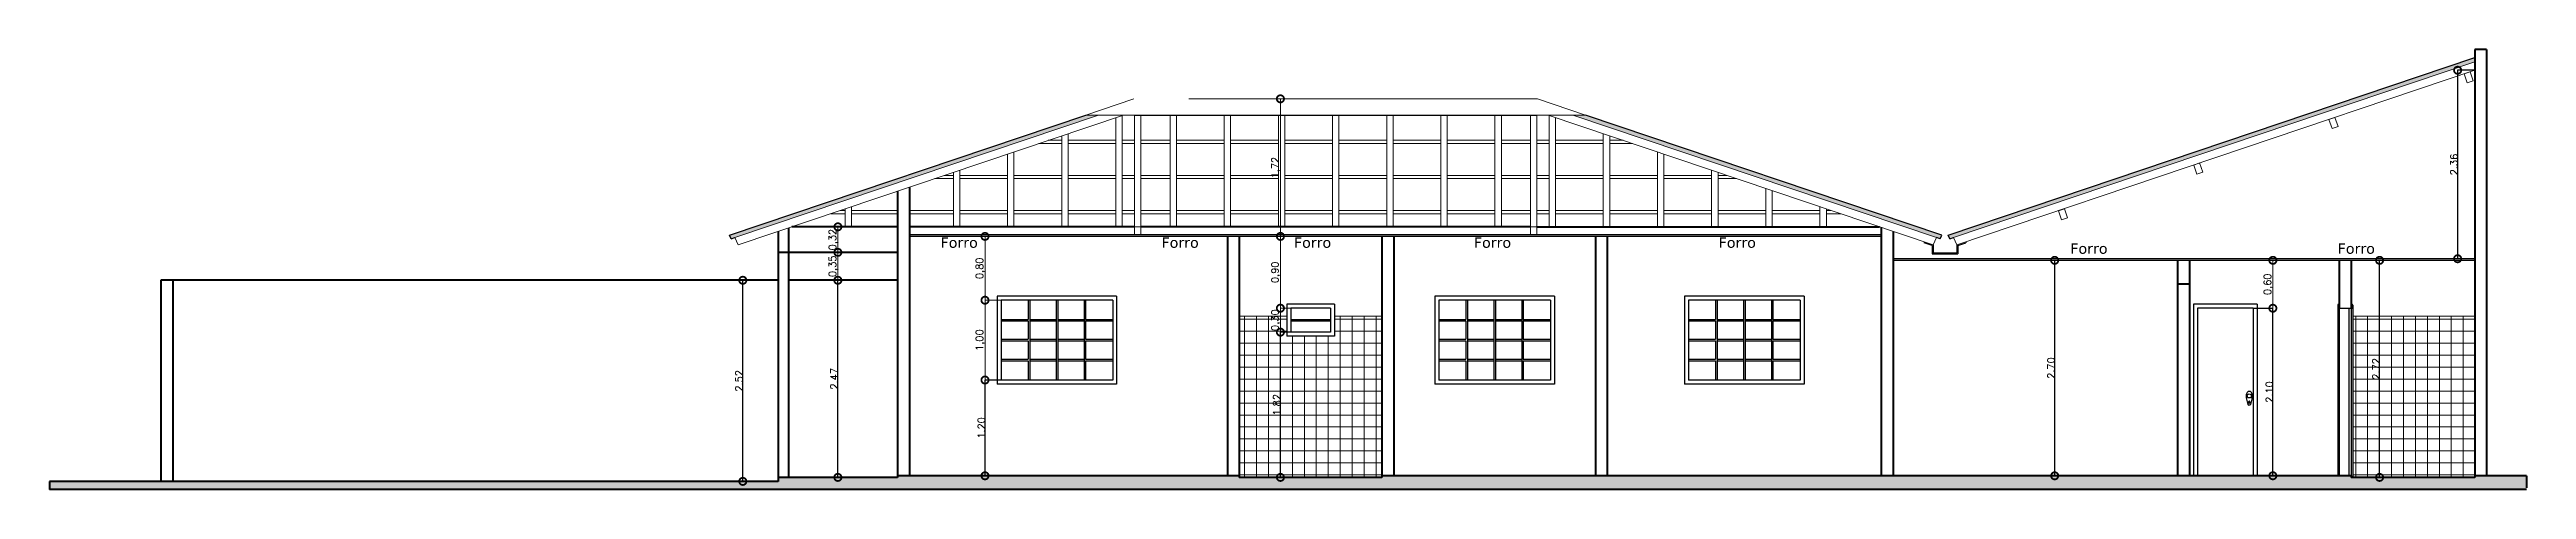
# Model space of a CAD drawing. Header units: millimetres. Extents: x 43 to 162, y -12 to 70.
# Drawn here: x 64.72 to 95.81, y -12.29 to -6.78 of the extents above; entities that cross this region are included whole.
import ezdxf

# ---------------------------------------------------------------- set-up
doc = ezdxf.new("R2010")
doc.units = ezdxf.units.MM
doc.header["$LTSCALE"] = 35
doc.header["$MEASUREMENT"] = 0
doc.header["$PDMODE"] = 35
doc.linetypes.add('C5', pattern=[60, 50, -5, 0, -5])
doc.linetypes.add('HIDDEN2', pattern=[0.1875, 0.125, -0.0625])
for name, color, linetype, lineweight in [('ALVENARIA', 7, 'Continuous', 50), ('cotas', 1, 'Continuous', 9), ('ESQ. GROSSA', 152, 'Continuous', 30), ('LINHA DE CORTE 02', 3, 'C5', 13), ('MADEIRA', 34, 'Continuous', 9), ('PISO', 122, 'Continuous', 9), ('PROJEÇÃO', 165, 'HIDDEN2', 18)]:
    doc.layers.add(name, color=color, linetype=linetype, lineweight=lineweight)
for name, color, linetype in [('detalhes', 41, 'Continuous'), ('HACHURA 01', 8, 'Continuous'), ('TELHADO', 153, 'Continuous'), ('TEXTO', 172, 'Continuous')]:
    doc.layers.add(name, color=color, linetype=linetype)
doc.styles.add('COTAS', font='romans.shx')
doc.styles.add('TEXTO ARQ', font='verdana.ttf')
doc.dimstyles.new('1 50', dxfattribs={"dimtxt": 0.09, "dimasz": 0.18, "dimexe": 0.0005, "dimexo": 0.001, "dimgap": 0.0006, "dimtad": 1, "dimzin": 0, "dimtxsty": 'COTAS', "dimblk": 'DOTSMALL', "dimcen": 0.003, "dimdle": 0.0003, "dimclrd": 256, "dimclre": 256, "dimclrt": 256, "dimazin": 0, "dimtfac": 1, "dimtix": 1, "dimtmove": 0, "dimatfit": 3, "dimldrblk": 'DOTSMALL', "dimfxl": 1, "dimtolj": 1, "dimtzin": 0, "dimlwd": -1, "dimlwe": -1, "dimarcsym": 0})
pattern_1 = [(180, (46.71915, 22.38756), (-3e-17, -0.15), []), (270, (46.71915, 22.38756), (0.15, -3e-17), [])]

msp = doc.modelspace()

# ---------------------------------------------------------------- texts
at = {"layer": 'TEXTO', "style": 'TEXTO ARQ'}
for p in [(75.902, -9.267), (78.676, -9.267), (80.339, -9.267), (82.598, -9.267), (85.671, -9.267), (90.086, -9.342), (93.443, -9.342)]:
    msp.add_text('Forro', height=0.13, dxfattribs=at).set_placement(p)

# ---------------------------------------------------------------- blocks, each defined once
blk = doc.blocks.new('_DotSmall')
at = {"color": 0, "const_width": 0.5}
blk.add_lwpolyline([(-0.0625, 0, 1), (0.0625, 0, 1)], format="xyb", close=True, dxfattribs=at)
blk = doc.blocks.new('*D10')
at = {"linetype": 'ByBlock'}
for p, q in [((73.418, -9.674), (73.418, -9.674)), ((73.419, -12.195), (73.419, -9.674)), ((73.418, -12.194), (73.418, -12.194))]:
    blk.add_line(p, q, dxfattribs=at)
at = {"layer": 'Defpoints', "color": 0, "linetype": 'ByBlock'}
for p in [(73.419, -9.674), (73.419, -9.674), (73.419, -12.194)]:
    blk.add_point(p, dxfattribs=at)
at = {"linetype": 'ByBlock', "xscale": 0.18, "yscale": 0.18, "zscale": 0.18}
for p, rotation in [((73.419, -9.674), 90), ((73.419, -12.194), 270)]:
    blk.add_blockref('_DotSmall', p, dxfattribs=dict(at, rotation=rotation))
at = {"linetype": 'ByBlock', "insert": (73.373, -10.934), "char_height": 0.09, "attachment_point": 5, "rotation": 90, "style": 'COTAS'}
blk.add_mtext('\\A1;2.52', dxfattribs=at)
blk = doc.blocks.new('*D11')
at = {"linetype": 'ByBlock'}
for p, q in [((74.612, -9.674), (74.613, -9.674)), ((74.613, -12.145), (74.613, -9.674)), ((74.612, -12.144), (74.613, -12.144))]:
    blk.add_line(p, q, dxfattribs=at)
at = {"layer": 'Defpoints', "color": 0, "linetype": 'ByBlock'}
for p in [(74.613, -9.674), (74.613, -9.674), (74.613, -12.144)]:
    blk.add_point(p, dxfattribs=at)
at = {"linetype": 'ByBlock', "xscale": 0.18, "yscale": 0.18, "zscale": 0.18}
for p, rotation in [((74.613, -9.674), 90), ((74.613, -12.144), 270)]:
    blk.add_blockref('_DotSmall', p, dxfattribs=dict(at, rotation=rotation))
at = {"linetype": 'ByBlock', "insert": (74.567, -10.909), "char_height": 0.09, "attachment_point": 5, "rotation": 90, "style": 'COTAS'}
blk.add_mtext('\\A1;2.47', dxfattribs=at)
blk = doc.blocks.new('*D12')
at = {"layer": 'cotas'}
for p in [(74.612, -9.324), (74.613, -9.675)]:
    blk.add_line(p, (74.613, -9.324), dxfattribs=at)
at = {"layer": 'Defpoints', "color": 0}
for p in [(74.613, -9.324), (74.613, -9.324), (74.613, -9.674)]:
    blk.add_point(p, dxfattribs=at)
at = {"layer": 'cotas', "xscale": 0.18, "yscale": 0.18, "zscale": 0.18}
for p, rotation in [((74.613, -9.324), 90), ((74.613, -9.674), 270)]:
    blk.add_blockref('_DotSmall', p, dxfattribs=dict(at, rotation=rotation))
at = {"layer": 'cotas', "insert": (74.559, -9.499), "char_height": 0.09, "attachment_point": 5, "rotation": 90, "style": 'COTAS'}
blk.add_mtext('\\A1;0,35', dxfattribs=at)
blk = doc.blocks.new('*D13')
at = {"layer": 'cotas'}
for p in [(74.612, -9.004), (74.613, -9.325)]:
    blk.add_line(p, (74.613, -9.004), dxfattribs=at)
at = {"layer": 'Defpoints', "color": 0}
for p in [(74.613, -9.004), (74.613, -9.004), (74.613, -9.324)]:
    blk.add_point(p, dxfattribs=at)
at = {"layer": 'cotas', "xscale": 0.18, "yscale": 0.18, "zscale": 0.18}
for p, rotation in [((74.613, -9.004), 90), ((74.613, -9.324), 270)]:
    blk.add_blockref('_DotSmall', p, dxfattribs=dict(at, rotation=rotation))
at = {"layer": 'cotas', "insert": (74.559, -9.164), "char_height": 0.09, "attachment_point": 5, "rotation": 90, "style": 'COTAS'}
blk.add_mtext('\\A1;0,32', dxfattribs=at)
blk = doc.blocks.new('*D14')
at = {"linetype": 'ByBlock'}
for p, q in [((76.662, -10.924), (76.459, -10.924)), ((76.46, -12.125), (76.46, -10.924)), ((76.473, -12.124), (76.459, -12.124))]:
    blk.add_line(p, q, dxfattribs=at)
at = {"layer": 'Defpoints', "color": 0, "linetype": 'ByBlock'}
for p in [(76.46, -10.924), (76.663, -10.924), (76.474, -12.124)]:
    blk.add_point(p, dxfattribs=at)
at = {"linetype": 'ByBlock', "xscale": 0.18, "yscale": 0.18, "zscale": 0.18}
for p, rotation in [((76.46, -10.924), 90), ((76.46, -12.124), 270)]:
    blk.add_blockref('_DotSmall', p, dxfattribs=dict(at, rotation=rotation))
at = {"linetype": 'ByBlock', "insert": (76.414, -11.524), "char_height": 0.09, "attachment_point": 5, "rotation": 90, "style": 'COTAS'}
blk.add_mtext('\\A1;1.20', dxfattribs=at)
blk = doc.blocks.new('*D15')
at = {"layer": 'cotas'}
for p, q in [((76.662, -9.924), (76.459, -9.924)), ((76.46, -10.925), (76.46, -9.924))]:
    blk.add_line(p, q, dxfattribs=at)
at = {"layer": 'Defpoints', "color": 0}
for p in [(76.46, -9.924), (76.663, -9.924), (76.663, -10.924)]:
    blk.add_point(p, dxfattribs=at)
at = {"layer": 'cotas', "xscale": 0.18, "yscale": 0.18, "zscale": 0.18}
for p, rotation in [((76.46, -9.924), 90), ((76.46, -10.924), 270)]:
    blk.add_blockref('_DotSmall', p, dxfattribs=dict(at, rotation=rotation))
at = {"layer": 'cotas', "insert": (76.405, -10.424), "char_height": 0.09, "attachment_point": 5, "rotation": 90, "style": 'COTAS'}
blk.add_mtext('\\A1;1,00', dxfattribs=at)
blk = doc.blocks.new('*D16')
at = {"layer": 'cotas'}
for p, q in [((76.6, -9.124), (76.459, -9.124)), ((76.46, -9.925), (76.46, -9.124))]:
    blk.add_line(p, q, dxfattribs=at)
at = {"layer": 'Defpoints', "color": 0}
for p in [(76.46, -9.124), (76.601, -9.124), (76.663, -9.924)]:
    blk.add_point(p, dxfattribs=at)
at = {"layer": 'cotas', "xscale": 0.18, "yscale": 0.18, "zscale": 0.18}
for p, rotation in [((76.46, -9.124), 90), ((76.46, -9.924), 270)]:
    blk.add_blockref('_DotSmall', p, dxfattribs=dict(at, rotation=rotation))
at = {"layer": 'cotas', "insert": (76.405, -9.524), "char_height": 0.09, "attachment_point": 5, "rotation": 90, "style": 'COTAS'}
blk.add_mtext('\\A1;0,80', dxfattribs=at)
blk = doc.blocks.new('*D17')
at = {"linetype": 'ByBlock'}
for p, q in [((80.297, -10.324), (80.169, -10.324)), ((80.169, -12.145), (80.169, -10.324)), ((80.168, -12.144), (80.169, -12.144))]:
    blk.add_line(p, q, dxfattribs=at)
at = {"layer": 'Defpoints', "color": 0, "linetype": 'ByBlock'}
for p in [(80.169, -10.324), (80.298, -10.324), (80.169, -12.144)]:
    blk.add_point(p, dxfattribs=at)
at = {"linetype": 'ByBlock', "xscale": 0.18, "yscale": 0.18, "zscale": 0.18}
for p, rotation in [((80.169, -10.324), 90), ((80.169, -12.144), 270)]:
    blk.add_blockref('_DotSmall', p, dxfattribs=dict(at, rotation=rotation))
at = {"linetype": 'ByBlock', "insert": (80.124, -11.234), "char_height": 0.09, "attachment_point": 5, "rotation": 90, "style": 'COTAS'}
blk.add_mtext('\\A1;1.82', dxfattribs=at)
blk = doc.blocks.new('*D18')
at = {"layer": 'cotas'}
for p in [(80.297, -10.024), (80.169, -10.325)]:
    blk.add_line(p, (80.169, -10.024), dxfattribs=at)
at = {"layer": 'Defpoints', "color": 0}
for p in [(80.169, -10.024), (80.298, -10.024), (80.298, -10.324)]:
    blk.add_point(p, dxfattribs=at)
at = {"layer": 'cotas', "xscale": 0.18, "yscale": 0.18, "zscale": 0.18}
for p, rotation in [((80.169, -10.024), 90), ((80.169, -10.324), 270)]:
    blk.add_blockref('_DotSmall', p, dxfattribs=dict(at, rotation=rotation))
at = {"layer": 'cotas', "insert": (80.115, -10.174), "char_height": 0.09, "attachment_point": 5, "rotation": 90, "style": 'COTAS'}
blk.add_mtext('\\A1;0,30', dxfattribs=at)
blk = doc.blocks.new('*D19')
at = {"layer": 'cotas'}
for p in [(80.297, -9.124), (80.169, -10.025)]:
    blk.add_line(p, (80.169, -9.124), dxfattribs=at)
at = {"layer": 'Defpoints', "color": 0}
for p in [(80.169, -9.124), (80.298, -9.124), (80.298, -10.024)]:
    blk.add_point(p, dxfattribs=at)
at = {"layer": 'cotas', "xscale": 0.18, "yscale": 0.18, "zscale": 0.18}
for p, rotation in [((80.169, -9.124), 90), ((80.169, -10.024), 270)]:
    blk.add_blockref('_DotSmall', p, dxfattribs=dict(at, rotation=rotation))
at = {"layer": 'cotas', "insert": (80.115, -9.574), "char_height": 0.09, "attachment_point": 5, "rotation": 90, "style": 'COTAS'}
blk.add_mtext('\\A1;0,90', dxfattribs=at)
blk = doc.blocks.new('*D20')
at = {"layer": 'cotas'}
for p, q in [((80.169, -9.125), (80.169, -7.399)), ((80.297, -7.4), (80.169, -7.4))]:
    blk.add_line(p, q, dxfattribs=at)
at = {"layer": 'Defpoints', "color": 0}
for p in [(80.169, -7.4), (80.298, -7.4), (80.298, -9.124)]:
    blk.add_point(p, dxfattribs=at)
at = {"layer": 'cotas', "xscale": 0.18, "yscale": 0.18, "zscale": 0.18}
for p, rotation in [((80.169, -7.4), 90), ((80.169, -9.124), 270)]:
    blk.add_blockref('_DotSmall', p, dxfattribs=dict(at, rotation=rotation))
at = {"layer": 'cotas', "insert": (80.115, -8.262), "char_height": 0.09, "attachment_point": 5, "rotation": 90, "style": 'COTAS'}
blk.add_mtext('\\A1;1,72', dxfattribs=at)
blk = doc.blocks.new('*D21')
at = {"linetype": 'ByBlock'}
for p, q in [((89.889, -9.424), (89.889, -9.424)), ((89.89, -12.125), (89.89, -9.424)), ((89.889, -12.124), (89.889, -12.124))]:
    blk.add_line(p, q, dxfattribs=at)
at = {"layer": 'Defpoints', "color": 0, "linetype": 'ByBlock'}
for p in [(89.89, -9.424), (89.89, -9.424), (89.89, -12.124)]:
    blk.add_point(p, dxfattribs=at)
at = {"linetype": 'ByBlock', "xscale": 0.18, "yscale": 0.18, "zscale": 0.18}
for p, rotation in [((89.89, -9.424), 90), ((89.89, -12.124), 270)]:
    blk.add_blockref('_DotSmall', p, dxfattribs=dict(at, rotation=rotation))
at = {"linetype": 'ByBlock', "insert": (89.844, -10.774), "char_height": 0.09, "attachment_point": 5, "rotation": 90, "style": 'COTAS'}
blk.add_mtext('\\A1;2.70', dxfattribs=at)
blk = doc.blocks.new('*D22')
at = {"linetype": 'ByBlock'}
for p, q in [((92.384, -10.024), (92.63, -10.024)), ((92.629, -12.125), (92.629, -10.024)), ((92.654, -12.124), (92.629, -12.124))]:
    blk.add_line(p, q, dxfattribs=at)
at = {"layer": 'Defpoints', "color": 0, "linetype": 'ByBlock'}
for p in [(92.383, -10.024), (92.629, -10.024), (92.655, -12.124)]:
    blk.add_point(p, dxfattribs=at)
at = {"linetype": 'ByBlock', "xscale": 0.18, "yscale": 0.18, "zscale": 0.18}
for p, rotation in [((92.629, -10.024), 90), ((92.629, -12.124), 270)]:
    blk.add_blockref('_DotSmall', p, dxfattribs=dict(at, rotation=rotation))
at = {"linetype": 'ByBlock', "insert": (92.584, -11.074), "char_height": 0.09, "attachment_point": 5, "rotation": 90, "style": 'COTAS'}
blk.add_mtext('\\A1;2.10', dxfattribs=at)
blk = doc.blocks.new('*D23')
at = {"layer": 'cotas'}
for p, q in [((92.575, -9.424), (92.63, -9.424)), ((92.629, -10.025), (92.629, -9.424))]:
    blk.add_line(p, q, dxfattribs=at)
at = {"layer": 'Defpoints', "color": 0}
for p in [(92.574, -9.424), (92.629, -9.424), (92.383, -10.024)]:
    blk.add_point(p, dxfattribs=at)
at = {"layer": 'cotas', "xscale": 0.18, "yscale": 0.18, "zscale": 0.18}
for p, rotation in [((92.629, -9.424), 90), ((92.629, -10.024), 270)]:
    blk.add_blockref('_DotSmall', p, dxfattribs=dict(at, rotation=rotation))
at = {"layer": 'cotas', "insert": (92.575, -9.724), "char_height": 0.09, "attachment_point": 5, "rotation": 90, "style": 'COTAS'}
blk.add_mtext('\\A1;0,60', dxfattribs=at)
blk = doc.blocks.new('*D24')
at = {"linetype": 'ByBlock'}
for p, q in [((93.968, -9.424), (93.969, -9.424)), ((93.969, -12.145), (93.969, -9.424)), ((93.968, -12.144), (93.969, -12.144))]:
    blk.add_line(p, q, dxfattribs=at)
at = {"layer": 'Defpoints', "color": 0, "linetype": 'ByBlock'}
for p in [(93.969, -9.424), (93.969, -9.424), (93.969, -12.144)]:
    blk.add_point(p, dxfattribs=at)
at = {"linetype": 'ByBlock', "xscale": 0.18, "yscale": 0.18, "zscale": 0.18}
for p, rotation in [((93.969, -9.424), 90), ((93.969, -12.144), 270)]:
    blk.add_blockref('_DotSmall', p, dxfattribs=dict(at, rotation=rotation))
at = {"linetype": 'ByBlock', "insert": (93.924, -10.784), "char_height": 0.09, "attachment_point": 5, "rotation": 90, "style": 'COTAS'}
blk.add_mtext('\\A1;2.72', dxfattribs=at)
blk = doc.blocks.new('*D30')
at = {"linetype": 'ByBlock'}
for p, q in [((95.162, -7.042), (94.948, -7.042)), ((94.949, -7.041), (94.949, -9.405)), ((95.162, -9.404), (94.948, -9.404))]:
    blk.add_line(p, q, dxfattribs=at)
at = {"layer": 'Defpoints', "color": 0, "linetype": 'ByBlock'}
for p in [(95.163, -7.042), (94.949, -9.404), (95.163, -9.404)]:
    blk.add_point(p, dxfattribs=at)
at = {"linetype": 'ByBlock', "xscale": 0.18, "yscale": 0.18, "zscale": 0.18}
for p, rotation in [((94.949, -7.042), 90), ((94.949, -9.404), 270)]:
    blk.add_blockref('_DotSmall', p, dxfattribs=dict(at, rotation=rotation))
at = {"linetype": 'ByBlock', "insert": (94.903, -8.223), "char_height": 0.09, "attachment_point": 5, "rotation": 90, "style": 'COTAS'}
blk.add_mtext('\\A1;2.36', dxfattribs=at)

# ---------------------------------------------------------------- dimensions: what is measured, and where the dimension line sits
at = {"layer": 'cotas'}
for base, p1, p2, picture, middle in [((94.949, -9.404), (95.163, -7.042), (95.163, -9.404), '*D30', (94.903, -8.223)), ((73.419, -9.674), (73.419, -12.194), (73.419, -9.674), '*D10', (73.373, -10.934)), ((74.613, -9.674), (74.613, -12.144), (74.613, -9.674), '*D11', (74.567, -10.909)), ((89.89, -9.424), (89.89, -12.124), (89.89, -9.424), '*D21', (89.844, -10.774)), ((93.969, -9.424), (93.969, -12.144), (93.969, -9.424), '*D24', (93.924, -10.784)), ((92.629, -10.024), (92.655, -12.124), (92.383, -10.024), '*D22', (92.584, -11.074)), ((80.169, -10.324), (80.169, -12.144), (80.298, -10.324), '*D17', (80.124, -11.234)), ((76.46, -10.924), (76.474, -12.124), (76.663, -10.924), '*D14', (76.414, -11.524))]:
    dim = msp.add_linear_dim(base=base, p1=p1, p2=p2, angle=90, dimstyle='1 50', dxfattribs=at)
    dim.commit()
    dim.dimension.update_dxf_attribs({"geometry": picture, "text_midpoint": middle})
for base, p1, p2, picture, middle in [((80.169, -7.4), (80.298, -9.124), (80.298, -7.4), '*D20', (80.115, -8.262)), ((74.613, -9.004), (74.613, -9.324), (74.613, -9.004), '*D13', (74.559, -9.164)), ((74.613, -9.324), (74.613, -9.674), (74.613, -9.324), '*D12', (74.559, -9.499)), ((76.46, -9.124), (76.663, -9.924), (76.601, -9.124), '*D16', (76.405, -9.524)), ((80.169, -9.124), (80.298, -10.024), (80.298, -9.124), '*D19', (80.115, -9.574)), ((92.629, -9.424), (92.383, -10.024), (92.574, -9.424), '*D23', (92.575, -9.724)), ((76.46, -9.924), (76.663, -10.924), (76.663, -9.924), '*D15', (76.405, -10.424)), ((80.169, -10.024), (80.298, -10.324), (80.298, -10.024), '*D18', (80.115, -10.174))]:
    dim = msp.add_linear_dim(base=base, p1=p1, p2=p2, angle=90, dimstyle='1 50', override={"dimse1": 1, "dimtmove": 1}, dxfattribs=at)
    dim.commit()
    dim.dimension.update_dxf_attribs({"geometry": picture, "text_midpoint": middle})

# ---------------------------------------------------------------- hatches: boundary and pattern name
at = {"layer": 'ALVENARIA'}
h = msp.add_hatch(dxfattribs=at)
h.set_pattern_fill('EARTH', color=256, angle=135, style=0)
h.paths.add_polyline_path([(95.813, -12.124), (95.163, -12.124), (95.163, -12.144), (93.613, -12.144), (93.613, -12.124), (81.443, -12.124), (81.443, -12.144), (79.653, -12.144), (79.653, -12.124), (75.363, -12.124), (75.363, -12.144), (73.863, -12.144), (73.863, -12.194), (64.715, -12.194), (64.715, -12.294), (95.813, -12.294)])
at = {"layer": 'PISO'}
h = msp.add_hatch(dxfattribs=at)
h.set_pattern_fill('ANSI37', color=256, scale=1.2, angle=135, style=0)
h.set_pattern_definition(pattern_1)
h.paths.add_polyline_path([(81.443, -10.124), (80.848, -10.124), (80.848, -10.374), (80.248, -10.374), (80.248, -10.124), (79.653, -10.124), (79.653, -12.144), (81.443, -12.144)])
h = msp.add_hatch(dxfattribs=at)
h.set_pattern_fill('ANSI37', color=256, scale=1.2, angle=135, style=0)
h.set_pattern_definition(pattern_1)
h.paths.add_polyline_path([(93.633, -10.124), (93.633, -12.144), (95.163, -12.144), (95.163, -10.124)])
at = {"layer": 'TELHADO'}
for points in [[(88.552, -9.11), (88.573, -9.155), (88.621, -9.139), (95.163, -6.936), (95.163, -6.883)], [(77.884, -7.603), (77.727, -7.603), (73.252, -9.11), (73.273, -9.155), (73.321, -9.139)], [(83.999, -7.603), (83.842, -7.603), (88.405, -9.139), (88.453, -9.155), (88.474, -9.11)]]:
    msp.add_hatch(color=256, dxfattribs=at).paths.add_polyline_path(points)

# ---------------------------------------------------------------- linework, layer by layer
at = {"layer": 'ALVENARIA'}
for p, q in [((95.163, -6.783), (95.163, -12.144)), ((95.313, -6.783), (95.163, -6.783)), ((95.313, -6.783), (95.313, -12.124)), ((75.363, -8.557), (75.363, -12.144)), ((75.513, -8.507), (75.513, -12.124)), ((75.363, -9.004), (74.035, -9.004)), ((78.338, -9.004), (75.513, -9.004)), ((83.308, -9.004), (78.418, -9.004)), ((83.388, -9.004), (87.691, -9.004)), ((87.713, -9.012), (87.713, -12.124)), ((73.863, -9.062), (73.863, -12.194)), ((73.993, -9.324), (73.863, -9.324)), ((73.993, -9.019), (73.993, -12.144)), ((75.363, -9.324), (73.993, -9.324)), ((79.503, -9.124), (79.503, -12.124)), ((79.653, -9.124), (79.653, -12.144)), ((81.443, -9.124), (81.443, -12.144)), ((81.593, -9.124), (81.593, -12.124)), ((84.123, -9.124), (84.123, -12.124)), ((84.273, -9.124), (84.273, -12.124)), ((87.863, -9.062), (87.863, -12.124)), ((91.433, -9.424), (91.433, -12.124)), ((91.583, -9.424), (91.583, -12.124)), ((93.463, -9.424, 0), (93.463, -10.024, 0)), ((93.613, -9.424, 0), (93.613, -10.024, 0)), ((66.113, -9.674), (66.113, -12.194)), ((73.863, -9.674), (66.113, -9.674)), ((66.263, -9.674), (66.263, -12.194)), ((75.363, -9.674), (73.993, -9.674)), ((91.583, -9.724), (91.433, -9.724)), ((79.653, -12.124), (75.363, -12.124)), ((93.613, -12.124), (81.443, -12.124)), ((93.613, -12.124), (93.613, -12.144)), ((95.813, -12.124), (95.163, -12.124)), ((95.813, -12.124), (95.813, -12.274)), ((73.863, -12.194), (64.715, -12.194)), ((64.715, -12.194), (64.715, -12.294)), ((95.813, -12.294), (64.715, -12.294)), ((75.363, -12.144), (73.863, -12.144)), ((81.443, -12.144), (79.653, -12.144)), ((95.163, -12.144), (93.613, -12.144))]:
    msp.add_line(p, q, dxfattribs=at)
at = {"layer": 'detalhes'}
for p, q in [((87.713, -9.104), (75.513, -9.104)), ((87.713, -9.124), (75.513, -9.124)), ((95.163, -9.404), (87.863, -9.404)), ((95.163, -9.424), (87.863, -9.424))]:
    msp.add_line(p, q, dxfattribs=at)
at = {"layer": 'ESQ. GROSSA'}
for p, q in [((78.113, -9.874), (76.613, -9.874)), ((76.613, -9.874), (76.613, -10.974)), ((76.663, -9.924), (76.663, -10.924)), ((78.063, -9.924), (76.663, -9.924)), ((77.003, -9.924), (77.003, -10.164)), ((77.023, -9.924), (77.023, -10.924)), ((77.353, -9.924), (77.353, -10.924)), ((77.373, -9.924), (77.373, -10.924)), ((77.703, -9.924), (77.703, -10.924)), ((77.723, -9.924), (77.723, -10.164)), ((78.063, -9.924), (78.063, -10.924)), ((78.113, -9.874), (78.113, -10.974)), ((82.108, -9.874), (82.108, -10.974)), ((83.608, -9.874), (82.108, -9.874)), ((83.558, -9.924), (82.158, -9.924)), ((82.158, -9.924), (82.158, -10.924)), ((82.498, -9.924), (82.498, -10.164)), ((82.518, -9.924), (82.518, -10.924)), ((82.848, -9.924), (82.848, -10.924)), ((82.868, -9.924), (82.868, -10.924)), ((83.198, -9.924), (83.198, -10.924)), ((83.218, -9.924), (83.218, -10.164)), ((83.558, -9.924), (83.558, -10.924)), ((83.608, -9.874), (83.608, -10.974)), ((86.743, -9.874), (85.243, -9.874)), ((85.243, -9.874), (85.243, -10.974)), ((85.293, -9.924), (85.293, -10.924)), ((86.693, -9.924), (85.293, -9.924)), ((85.633, -9.924), (85.633, -10.164)), ((85.653, -9.924), (85.653, -10.924)), ((85.983, -9.924), (85.983, -10.924)), ((86.003, -9.924), (86.003, -10.924)), ((86.333, -9.924), (86.333, -10.924)), ((86.353, -9.924), (86.353, -10.164)), ((86.693, -9.924), (86.693, -10.924)), ((86.743, -9.874), (86.743, -10.974)), ((76.663, -10.164), (77.003, -10.164)), ((76.663, -10.184), (77.003, -10.184)), ((77.003, -10.184), (77.003, -10.414)), ((77.023, -10.164), (77.353, -10.164)), ((77.023, -10.184), (77.353, -10.184)), ((77.373, -10.164), (77.703, -10.164)), ((77.373, -10.184), (77.703, -10.184)), ((77.723, -10.164), (78.063, -10.164)), ((77.723, -10.184), (77.723, -10.414)), ((77.723, -10.184), (78.063, -10.184)), ((80.848, -9.974), (80.248, -9.974)), ((80.248, -9.974), (80.248, -10.374)), ((80.798, -10.024), (80.298, -10.024)), ((80.298, -10.024), (80.298, -10.324)), ((80.298, -10.164), (80.798, -10.164)), ((80.298, -10.184), (80.798, -10.184)), ((80.798, -10.024), (80.798, -10.324)), ((80.848, -9.974), (80.848, -10.374)), ((82.158, -10.164), (82.498, -10.164)), ((82.158, -10.184), (82.498, -10.184)), ((82.498, -10.184), (82.498, -10.414)), ((82.518, -10.164), (82.848, -10.164)), ((82.518, -10.184), (82.848, -10.184)), ((82.868, -10.164), (83.198, -10.164)), ((82.868, -10.184), (83.198, -10.184)), ((83.218, -10.164), (83.558, -10.164)), ((83.218, -10.184), (83.558, -10.184)), ((83.218, -10.184), (83.218, -10.414)), ((85.293, -10.164), (85.633, -10.164)), ((85.293, -10.184), (85.633, -10.184)), ((85.633, -10.184), (85.633, -10.414)), ((85.653, -10.164), (85.983, -10.164)), ((85.653, -10.184), (85.983, -10.184)), ((86.003, -10.164), (86.333, -10.164)), ((86.003, -10.184), (86.333, -10.184)), ((86.353, -10.164), (86.693, -10.164)), ((86.353, -10.184), (86.353, -10.414)), ((86.353, -10.184), (86.693, -10.184)), ((92.433, -9.974, 0), (91.633, -9.974)), ((91.633, -9.974), (91.633, -12.124, 0)), ((91.683, -10.024, 0), (91.683, -12.124, 0)), ((92.383, -10.024), (91.683, -10.024)), ((92.383, -10.024, 0), (92.383, -12.124, 0)), ((92.433, -9.974, 0), (92.433, -12.124, 0)), ((93.443, -9.984, 0), (93.443, -10.014, 0)), ((93.443, -10.014, 0), (93.443, -12.124)), ((93.463, -9.974), (93.453, -9.974)), ((93.453, -10.024, 0), (93.623, -10.024)), ((93.463, -10.024, 0), (93.463, -12.124, 0)), ((93.583, -10.024, 0), (93.583, -12.124, 0)), ((93.613, -9.974), (93.623, -9.974)), ((93.613, -10.024, 0), (93.613, -12.124, 0)), ((93.633, -9.984, 0), (93.633, -10.014, 0)), ((93.633, -10.014, 0), (93.633, -12.144)), ((76.663, -10.414), (77.003, -10.414)), ((76.663, -10.434), (77.003, -10.434)), ((77.003, -10.434), (77.003, -10.664)), ((77.023, -10.414), (77.353, -10.414)), ((77.023, -10.434), (77.353, -10.434)), ((77.373, -10.414), (77.703, -10.414)), ((77.373, -10.434), (77.703, -10.434)), ((77.723, -10.414), (78.063, -10.414)), ((77.723, -10.434), (77.723, -10.664)), ((77.723, -10.434), (78.063, -10.434)), ((80.848, -10.374), (80.248, -10.374)), ((80.798, -10.324), (80.298, -10.324)), ((82.158, -10.414), (82.498, -10.414)), ((82.158, -10.434), (82.498, -10.434)), ((82.498, -10.434), (82.498, -10.664)), ((82.518, -10.414), (82.848, -10.414)), ((82.518, -10.434), (82.848, -10.434)), ((82.868, -10.414), (83.198, -10.414)), ((82.868, -10.434), (83.198, -10.434)), ((83.218, -10.414), (83.558, -10.414)), ((83.218, -10.434), (83.558, -10.434)), ((83.218, -10.434), (83.218, -10.664)), ((85.293, -10.414), (85.633, -10.414)), ((85.293, -10.434), (85.633, -10.434)), ((85.633, -10.434), (85.633, -10.664)), ((85.653, -10.414), (85.983, -10.414)), ((85.653, -10.434), (85.983, -10.434)), ((86.003, -10.414), (86.333, -10.414)), ((86.003, -10.434), (86.333, -10.434)), ((86.353, -10.414), (86.693, -10.414)), ((86.353, -10.434), (86.353, -10.664)), ((86.353, -10.434), (86.693, -10.434)), ((76.663, -10.664), (77.003, -10.664)), ((76.663, -10.684), (77.003, -10.684)), ((77.003, -10.684), (77.003, -10.924)), ((77.023, -10.664), (77.353, -10.664)), ((77.023, -10.684), (77.353, -10.684)), ((77.373, -10.664), (77.703, -10.664)), ((77.373, -10.684), (77.703, -10.684)), ((77.723, -10.664), (78.063, -10.664)), ((77.723, -10.684), (77.723, -10.924)), ((77.723, -10.684), (78.063, -10.684)), ((82.158, -10.664), (82.498, -10.664)), ((82.158, -10.684), (82.498, -10.684)), ((82.498, -10.684), (82.498, -10.924)), ((82.518, -10.664), (82.848, -10.664)), ((82.518, -10.684), (82.848, -10.684)), ((82.868, -10.664), (83.198, -10.664)), ((82.868, -10.684), (83.198, -10.684)), ((83.218, -10.664), (83.558, -10.664)), ((83.218, -10.684), (83.558, -10.684)), ((83.218, -10.684), (83.218, -10.924)), ((85.293, -10.664), (85.633, -10.664)), ((85.293, -10.684), (85.633, -10.684)), ((85.633, -10.684), (85.633, -10.924)), ((85.653, -10.664), (85.983, -10.664)), ((85.653, -10.684), (85.983, -10.684)), ((86.003, -10.664), (86.333, -10.664)), ((86.003, -10.684), (86.333, -10.684)), ((86.353, -10.664), (86.693, -10.664)), ((86.353, -10.684), (86.353, -10.924)), ((86.353, -10.684), (86.693, -10.684)), ((78.113, -10.974), (76.613, -10.974)), ((78.063, -10.924), (76.663, -10.924)), ((83.608, -10.974), (82.108, -10.974)), ((83.558, -10.924), (82.158, -10.924)), ((86.743, -10.974), (85.243, -10.974)), ((86.693, -10.924), (85.293, -10.924)), ((92.298, -11.153), (92.298, -11.102)), ((92.3, -11.165), (92.316, -11.232)), ((92.307, -11.08), (92.315, -11.072)), ((92.344, -11.069), (92.322, -11.069)), ((92.335, -11.191), (92.331, -11.191)), ((92.367, -11.165), (92.35, -11.232)), ((92.359, -11.08), (92.351, -11.072)), ((92.368, -11.153), (92.368, -11.102)), ((92.325, -11.198), (92.325, -11.21)), ((92.34, -11.239), (92.326, -11.239)), ((92.335, -11.216), (92.331, -11.216)), ((92.333, -11.202), (92.333, -11.196)), ((92.341, -11.198), (92.341, -11.21))]:
    msp.add_line(p, q, dxfattribs=at)
msp.add_circle((92.333, -11.124), 0.025, dxfattribs=at)
at = {"layer": 'ESQ. GROSSA', "extrusion": (4.92352e-20, -1.31134e-07, 1)}
msp.add_arc((93.453, -9.984, 0), 0.01, 90, 180, dxfattribs=at)
at = {"layer": 'ESQ. GROSSA', "extrusion": (-3.27835e-07, -1.31134e-07, 1)}
msp.add_arc((93.453, -10.014, 0), 0.01, 180, 270, dxfattribs=at)
at = {"layer": 'ESQ. GROSSA', "extrusion": (0, -1.31134e-07, 1)}
msp.add_arc((93.623, -9.984, 0), 0.01, 0, 90, dxfattribs=at)
at = {"layer": 'ESQ. GROSSA', "extrusion": (3.85689e-08, -1.31134e-07, 1)}
msp.add_arc((93.623, -10.014, 0), 0.01, 270, 0, dxfattribs=at)
at = {"layer": 'ESQ. GROSSA'}
for centre, radius, start, end in [((92.328, -11.102), 0.03, 135, 180), ((92.348, -11.153), 0.05, 180, 194.0362), ((92.322, -11.079), 0.01, 90, 135), ((92.331, -11.198), 0.00667, 90, 180), ((92.335, -11.198), 0.00667, 0, 90), ((92.344, -11.079), 0.01, 45, 90), ((92.338, -11.102), 0.03, 360, 45), ((92.318, -11.153), 0.05, 345.9638, 360), ((92.326, -11.229), 0.01, 194.0362, 270), ((92.331, -11.21), 0.00667, 180, 270), ((92.335, -11.21), 0.00667, 270, 0), ((92.34, -11.229), 0.01, 270, 345.9638)]:
    msp.add_arc(centre, radius, start, end, dxfattribs=at)
at = {"layer": 'HACHURA 01'}
for p, q in [((88.253, -9.194), (88.253, -9.204)), ((88.353, -9.238), (88.253, -9.204)), ((88.353, -9.238), (88.353, -9.341)), ((88.363, -9.231), (88.363, -9.331)), ((88.663, -9.231), (88.663, -9.331)), ((88.673, -9.238), (88.773, -9.204)), ((88.673, -9.238), (88.673, -9.341)), ((88.773, -9.194), (88.773, -9.204)), ((88.353, -9.341), (88.673, -9.341)), ((88.363, -9.331), (88.663, -9.331))]:
    msp.add_line(p, q, dxfattribs=at)
at = {"layer": 'LINHA DE CORTE 02'}
msp.add_line((83.999, -7.603), (77.727, -7.603), dxfattribs=at)
at = {"layer": 'MADEIRA'}
for p, q in [((88.621, -9.139), (95.163, -6.936)), ((88.663, -9.231), (95.163, -7.042)), ((73.321, -9.139), (77.884, -7.603)), ((73.363, -9.231), (78.197, -7.603)), ((78.103, -7.634), (78.103, -9.004)), ((78.183, -7.61), (78.183, -9.004)), ((78.338, -7.603), (78.338, -7.61)), ((83.388, -7.61), (78.338, -7.61)), ((78.338, -7.61), (78.338, -9.104)), ((78.418, -7.61), (78.418, -9.104)), ((78.783, -7.61), (78.783, -9.004)), ((78.863, -7.61), (78.863, -9.004)), ((79.463, -7.61), (79.463, -9.004)), ((79.543, -7.61), (79.543, -9.004)), ((80.143, -7.61), (80.143, -9.004)), ((80.223, -7.61), (80.223, -9.004)), ((80.823, -7.61), (80.823, -9.004)), ((80.903, -7.61), (80.903, -9.004)), ((81.503, -7.61), (81.503, -9.004)), ((81.583, -7.61), (81.583, -9.004)), ((82.183, -7.61), (82.183, -9.004)), ((82.263, -7.61), (82.263, -9.004)), ((82.863, -7.61), (82.863, -9.004)), ((82.943, -7.61), (82.943, -9.004)), ((83.308, -7.61), (83.308, -9.104)), ((83.388, -7.603), (83.388, -7.61)), ((83.388, -7.61), (83.388, -9.104)), ((88.363, -9.231), (83.529, -7.603)), ((83.543, -7.61), (83.543, -9.004)), ((83.623, -7.634), (83.623, -9.004)), ((88.405, -9.139), (83.842, -7.603)), ((76.823, -8.066), (76.823, -9.004)), ((77.136, -7.96), (77.423, -7.96)), ((77.255, -7.92), (77.423, -7.92)), ((77.423, -7.863), (77.423, -9.004)), ((77.503, -7.837), (77.503, -9.004)), ((77.503, -7.92), (78.103, -7.92)), ((77.503, -7.96), (78.103, -7.96)), ((78.183, -7.92), (78.338, -7.92)), ((78.183, -7.96), (78.338, -7.96)), ((78.418, -7.92), (78.783, -7.92)), ((78.418, -7.96), (78.783, -7.96)), ((78.863, -7.92), (79.463, -7.92)), ((78.863, -7.96), (79.463, -7.96)), ((79.543, -7.92), (80.143, -7.92)), ((79.543, -7.96), (80.143, -7.96)), ((80.223, -7.92), (80.823, -7.92)), ((80.223, -7.96), (80.823, -7.96)), ((80.903, -7.92), (81.503, -7.92)), ((80.903, -7.96), (81.503, -7.96)), ((81.583, -7.92), (82.183, -7.92)), ((81.583, -7.96), (82.183, -7.96)), ((82.263, -7.92), (82.863, -7.92)), ((82.263, -7.96), (82.863, -7.96)), ((82.943, -7.92), (83.308, -7.92)), ((82.943, -7.96), (83.308, -7.96)), ((83.388, -7.92), (83.543, -7.92)), ((83.388, -7.96), (83.543, -7.96)), ((83.623, -7.92), (84.223, -7.92)), ((83.623, -7.96), (84.223, -7.96)), ((84.223, -7.837), (84.223, -9.004)), ((84.303, -7.863), (84.303, -9.004)), ((84.303, -7.92), (84.471, -7.92)), ((84.303, -7.96), (84.59, -7.96)), ((84.903, -8.066), (84.903, -9.004)), ((75.948, -8.36), (76.063, -8.36)), ((76.063, -8.321), (76.063, -9.004)), ((76.143, -8.295), (76.143, -9.004)), ((76.143, -8.36), (76.743, -8.36)), ((76.743, -8.092), (76.743, -9.004)), ((76.823, -8.36), (77.423, -8.36)), ((77.503, -8.36), (78.103, -8.36)), ((78.183, -8.36), (78.338, -8.36)), ((78.418, -8.36), (78.783, -8.36)), ((78.863, -8.36), (79.463, -8.36)), ((79.543, -8.36), (80.143, -8.36)), ((80.223, -8.36), (80.823, -8.36)), ((80.903, -8.36), (81.503, -8.36)), ((81.583, -8.36), (82.183, -8.36)), ((82.263, -8.36), (82.863, -8.36)), ((82.943, -8.36), (83.308, -8.36)), ((83.388, -8.36), (83.543, -8.36)), ((83.623, -8.36), (84.223, -8.36)), ((84.303, -8.36), (84.903, -8.36)), ((84.983, -8.092), (84.983, -9.004)), ((84.983, -8.36), (85.583, -8.36)), ((85.583, -8.295), (85.583, -9.004)), ((85.663, -8.321), (85.663, -9.004)), ((85.663, -8.36), (85.778, -8.36)), ((75.83, -8.4), (76.063, -8.4)), ((76.143, -8.4), (76.743, -8.4)), ((76.823, -8.4), (77.423, -8.4)), ((77.503, -8.4), (78.103, -8.4)), ((78.183, -8.4), (78.338, -8.4)), ((78.418, -8.4), (78.783, -8.4)), ((78.863, -8.4), (79.463, -8.4)), ((79.543, -8.4), (80.143, -8.4)), ((80.223, -8.4), (80.823, -8.4)), ((80.903, -8.4), (81.503, -8.4)), ((81.583, -8.4), (82.183, -8.4)), ((82.263, -8.4), (82.863, -8.4)), ((82.943, -8.4), (83.308, -8.4)), ((83.388, -8.4), (83.543, -8.4)), ((83.623, -8.4), (84.223, -8.4)), ((84.303, -8.4), (84.903, -8.4)), ((84.983, -8.4), (85.583, -8.4)), ((85.663, -8.4), (85.896, -8.4)), ((86.263, -8.524), (86.263, -9.004)), ((86.343, -8.55), (86.343, -9.004)), ((74.523, -8.84), (74.703, -8.84)), ((74.642, -8.8), (74.703, -8.8)), ((74.703, -8.779), (74.703, -9.004)), ((74.783, -8.753), (74.783, -9.004)), ((74.783, -8.8), (75.363, -8.8)), ((74.783, -8.84), (75.363, -8.84)), ((75.513, -8.8), (76.063, -8.8)), ((75.513, -8.84), (76.063, -8.84)), ((76.143, -8.8), (76.743, -8.8)), ((76.143, -8.84), (76.743, -8.84)), ((76.823, -8.8), (77.423, -8.8)), ((76.823, -8.84), (77.423, -8.84)), ((77.503, -8.8), (78.103, -8.8)), ((77.503, -8.84), (78.103, -8.84)), ((78.183, -8.8), (78.338, -8.8)), ((78.183, -8.84), (78.338, -8.84)), ((78.418, -9.004), (78.338, -9.004)), ((78.418, -8.8), (78.783, -8.8)), ((78.418, -8.84), (78.783, -8.84)), ((78.863, -8.8), (79.463, -8.8)), ((78.863, -8.84), (79.463, -8.84)), ((79.543, -8.8), (80.143, -8.8)), ((79.543, -8.84), (80.143, -8.84)), ((80.223, -8.8), (80.823, -8.8)), ((80.223, -8.84), (80.823, -8.84)), ((80.903, -8.8), (81.503, -8.8)), ((80.903, -8.84), (81.503, -8.84)), ((81.583, -8.8), (82.183, -8.8)), ((81.583, -8.84), (82.183, -8.84)), ((82.263, -8.8), (82.863, -8.8)), ((82.263, -8.84), (82.863, -8.84)), ((82.943, -8.8), (83.308, -8.8)), ((82.943, -8.84), (83.308, -8.84)), ((83.308, -9.004), (83.388, -9.004)), ((83.388, -8.8), (83.543, -8.8)), ((83.388, -8.84), (83.543, -8.84)), ((83.623, -8.8), (84.223, -8.8)), ((83.623, -8.84), (84.223, -8.84)), ((84.303, -8.8), (84.903, -8.8)), ((84.303, -8.84), (84.903, -8.84)), ((84.983, -8.8), (85.583, -8.8)), ((84.983, -8.84), (85.583, -8.84)), ((85.663, -8.8), (86.263, -8.8)), ((85.663, -8.84), (86.263, -8.84)), ((86.343, -8.8), (86.943, -8.8)), ((86.343, -8.84), (86.943, -8.84)), ((86.943, -8.753), (86.943, -9.004)), ((87.023, -8.779), (87.023, -9.004)), ((87.023, -8.8), (87.084, -8.8)), ((87.023, -8.84), (87.203, -8.84)), ((73.363, -9.231), (73.321, -9.139)), ((88.363, -9.231), (88.405, -9.139)), ((88.663, -9.231), (88.621, -9.139))]:
    msp.add_line(p, q, dxfattribs=at)
for points in [[(95.032, -7.086), (95.07, -7.2), (95.146, -7.174), (95.108, -7.06)], [(93.333, -7.658), (93.372, -7.772), (93.447, -7.746), (93.409, -7.632)], [(91.635, -8.23), (91.673, -8.344), (91.749, -8.318), (91.71, -8.204)], [(89.936, -8.802), (89.974, -8.916), (90.05, -8.89), (90.012, -8.777)]]:
    msp.add_lwpolyline(points, close=True, dxfattribs=at)
at = {"layer": 'PISO'}
for p, q in [((80.248, -10.124), (79.653, -10.124)), ((81.443, -10.124), (80.848, -10.124)), ((95.163, -10.124), (93.633, -10.124))]:
    msp.add_line(p, q, dxfattribs=at)
at = {"layer": 'PROJEÇÃO'}
for p, q in [((77.727, -7.603), (78.33, -7.4)), ((83.396, -7.4), (78.33, -7.4)), ((83.999, -7.603), (83.396, -7.4))]:
    msp.add_line(p, q, dxfattribs=at)
at = {"layer": 'TELHADO'}
for p, q in [((88.552, -9.11), (95.163, -6.883)), ((73.252, -9.11), (77.727, -7.603)), ((88.474, -9.11), (83.999, -7.603)), ((73.273, -9.155), (73.252, -9.11)), ((73.273, -9.155), (73.321, -9.139)), ((88.453, -9.155), (88.405, -9.139)), ((88.453, -9.155), (88.474, -9.11)), ((88.573, -9.155), (88.552, -9.11)), ((88.573, -9.155), (88.621, -9.139))]:
    msp.add_line(p, q, dxfattribs=at)

msp.set_redraw_order([(e.dxf.handle, doc.entitydb.next_handle()) for e in msp.query("TEXT MTEXT ATTDEF DIMENSION ARC_DIMENSION")])  # texts and dimensions are drawn at this point

doc.saveas('drawing.dxf')
